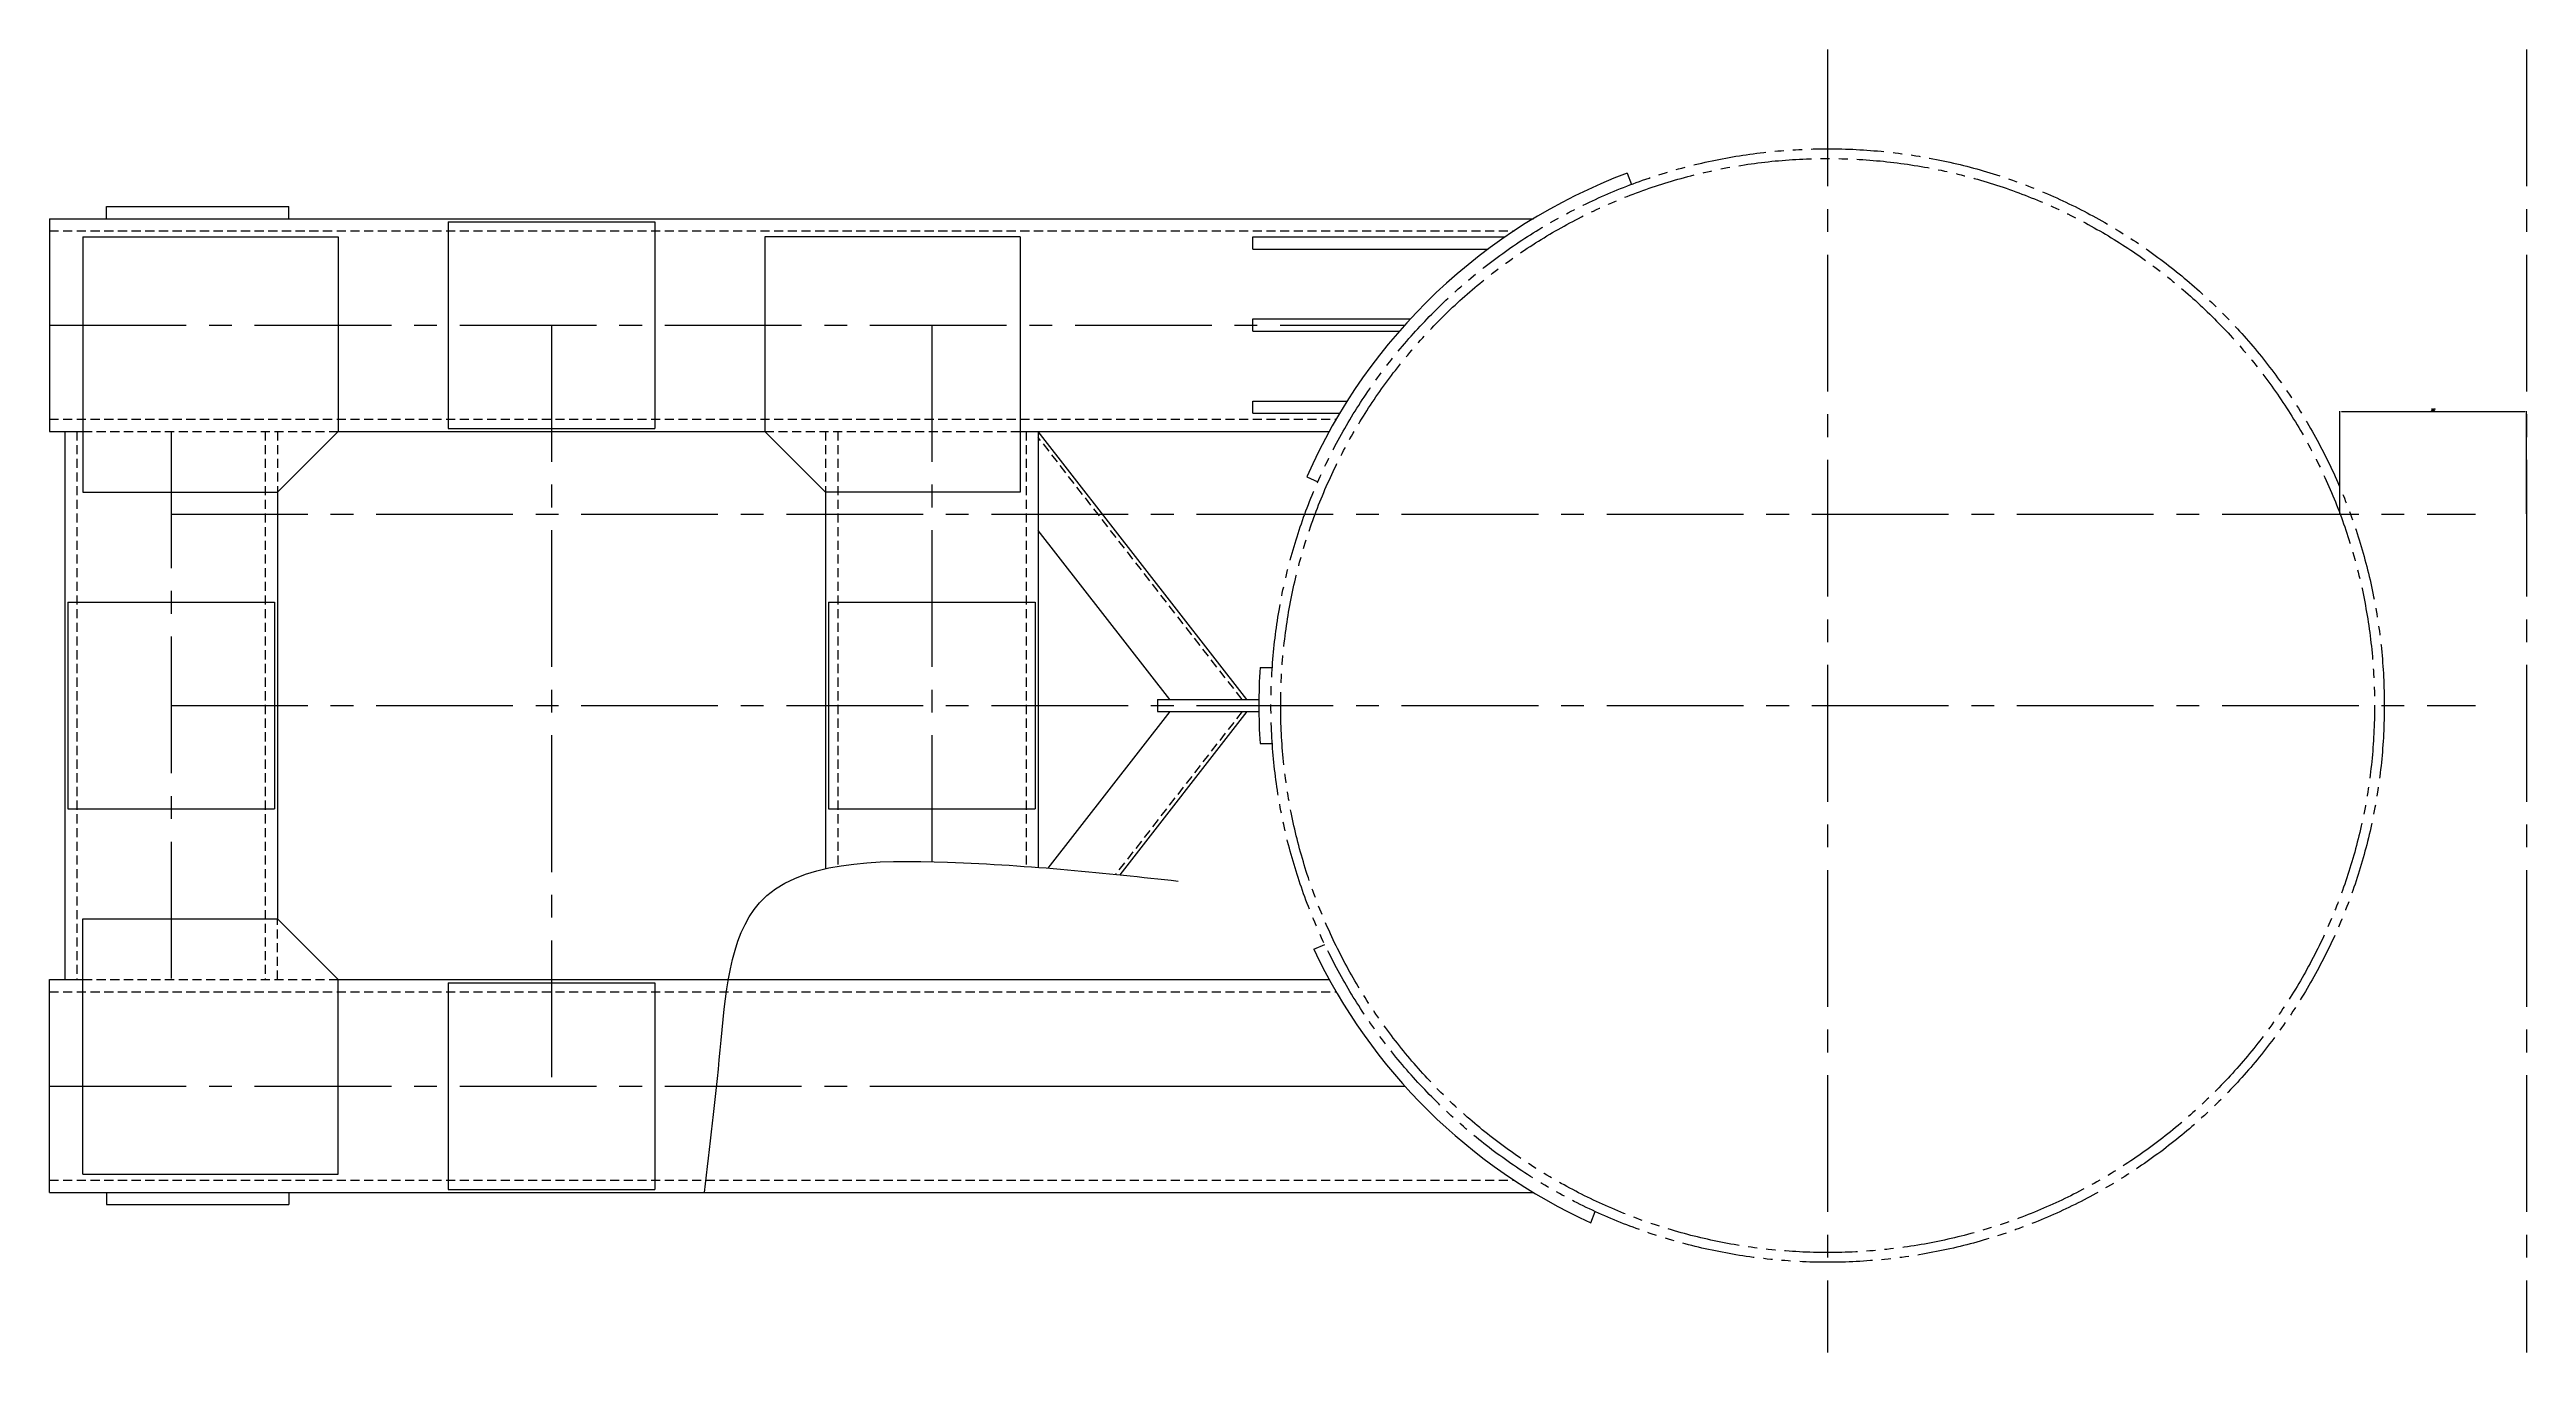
# Model space of a CAD drawing. Extents: x 45567 to 121349, y -17555 to 19241.
# Drawn here: x 52306 to 56382, y -10655 to -8511 of the extents above; entities that cross this region are included whole.
import ezdxf

# ---------------------------------------------------------------- set-up
doc = ezdxf.new("R2010")
doc.units = 0
doc.header["$LTSCALE"] = 30
doc.header["$MEASUREMENT"] = 0
for name, pattern in [('CENTER2', [1.125, 0.75, -0.125, 0.125, -0.125]), ('DASHED', [0.75, 0.5, -0.25]), ('LIDIVIDE', [0.65, 0.4, -0.05, 0.05, -0.05, 0.05, -0.05])]:
    doc.linetypes.add(name, pattern=pattern)
doc.layers.get('DEFPOINTS').update_dxf_attribs({"linetype": 'CONTINUOUS'})
for name, color, linetype in [('1', 2, 'CONTINUOUS'), ('2', 1, 'CONTINUOUS'), ('3', 3, 'CENTER2'), ('5', 6, 'LIDIVIDE'), ('6', 4, 'DASHED')]:
    doc.layers.add(name, color=color, linetype=linetype)
doc.styles.add('HZ', font='simplex.shx', dxfattribs={"width": 0.75, "bigfont": 'SBTXT.shx'})
doc.dimstyles.new('STANDARD$0', dxfattribs={"dimtxt": 3.2, "dimasz": 2.8, "dimexe": 0.6, "dimexo": 0.6, "dimgap": 1, "dimtad": 1, "dimdec": 0, "dimzin": 0, "dimdsep": 46, "dimtxsty": 'HZ', "dimcen": 0.09, "dimadec": 0, "dimazin": 0, "dimtfac": 1, "dimtdec": 0, "dimtmove": 0, "dimatfit": 3, "dimfxl": 0, "dimtolj": 1, "dimtzin": 0, "dimarcsym": 0})

# ---------------------------------------------------------------- blocks, each defined once
blk = doc.blocks.new('*D1441')
at = {"layer": '1', "color": 0, "lineweight": -2}
for p, q in [((56075.1, -9274.6), (56075.1, -9105.7)), ((56077.9, -9106.3), (56379.2, -9106.3)), ((56382, -9274.6), (56382, -9105.7))]:
    blk.add_line(p, q, dxfattribs=at)
at = {"layer": '1', "color": 0}
for points in [[(56077.9, -9105.8), (56077.9, -9106.8), (56075.1, -9106.3)], [(56379.2, -9105.8), (56379.2, -9106.8), (56382, -9106.3)]]:
    blk.add_solid(points, dxfattribs=at)
at = {"layer": 'DEFPOINTS', "color": 0}
for p in [(56382, -9106.3), (56075.1, -9275.2), (56382, -9275.2)]:
    blk.add_point(p, dxfattribs=at)
at = {"layer": '1', "color": 0, "insert": (56228.6, -9103.7), "char_height": 3.2, "attachment_point": 5, "style": 'HZ'}
blk.add_mtext('\\A1;307', dxfattribs=at)

msp = doc.modelspace()

# ---------------------------------------------------------------- linework, layer by layer
at = {"layer": '1'}
msp.add_spline([(53383.824515, -10391.235252), (53409.634337, -10157.509349), (53474.157653, -9915.073894), (53783.871385, -9848.017508), (54163.270397, -9878.966692)], degree=3, dxfattribs=at)
at = {"layer": '2'}
for p, q in [((54902.307341, -8714.235252), (54909.352793, -8732.953201)), ((52306.034501, -8789.235252), (54747.787663, -8789.235252)), ((52306.034501, -8789.235252), (52306.034501, -9139.235252)), ((52400.034501, -8769.235252), (52700.034501, -8769.235252)), ((52400.034501, -8789.235252), (52400.034501, -8769.235252)), ((52700.034501, -8789.235252), (52700.034501, -8769.235252)), ((52962.034501, -8794.235252), (52962.034501, -9134.235252)), ((52962.034501, -8794.235252), (53302.034501, -8794.235252)), ((53302.034501, -8794.235252), (53302.034501, -9134.235252)), ((52361.034501, -8819.235252), (52361.034501, -9239.235252)), ((52361.034501, -8819.235252), (52781.034501, -8819.235252)), ((52781.034501, -8819.235252), (52781.034501, -9139.235252)), ((53903.034501, -8819.235252), (53483.034501, -8819.235252)), ((53483.034501, -8819.235252), (53483.034501, -9139.235252)), ((53903.034501, -8819.235252), (53903.034501, -9239.235252)), ((54286.17532, -8839.235252), (54286.17532, -8819.235252)), ((54286.17532, -8819.235252), (54701.322715, -8819.235252)), ((54286.17532, -8839.235252), (54673.379867, -8839.235252)), ((54286.17532, -8974.235252), (54286.17532, -8954.235252)), ((54286.17532, -8954.235252), (54545.303112, -8954.235252)), ((54286.17532, -8974.235252), (54527.307603, -8974.235252)), ((54286.17532, -9109.235252), (54286.17532, -9089.235252)), ((54286.17532, -9089.235252), (54441.405005, -9089.235252)), ((54286.17532, -9109.235252), (54429.080579, -9109.235252)), ((52306.034501, -9139.235252), (52361.034501, -9139.235252)), ((52331.034501, -9139.235252), (52331.034501, -10041.235252)), ((52681.034501, -9239.235252), (52781.034501, -9139.235252)), ((52781.034501, -9139.235252), (53483.034501, -9139.235252)), ((52962.034501, -9134.235252), (53302.034501, -9134.235252)), ((53583.034501, -9239.235252), (53483.034501, -9139.235252)), ((53903.034501, -9139.235252), (54411.854643, -9139.235252)), ((53933.034501, -9139.235252), (53933.034501, -9856.518834)), ((54276.086804, -9580.235252), (53933.034501, -9139.235252)), ((52361.034501, -9239.235252), (52681.034501, -9239.235252)), ((52681.034501, -9239.235252), (52681.034501, -9941.235252)), ((53903.034501, -9239.235252), (53583.034501, -9239.235252)), ((53583.034501, -9239.235252), (53583.034501, -9858.608047)), ((54374.876406, -9214.235252), (54393.19175, -9222.26944)), ((54149.393363, -9580.235252), (53933.034501, -9302.101983)), ((52336.034501, -9420.235252), (52336.034501, -9760.235252)), ((52336.034501, -9420.235252), (52676.034501, -9420.235252)), ((52676.034501, -9420.235252), (52676.034501, -9760.235252)), ((53588.034501, -9420.235252), (53588.034501, -9760.235252)), ((53588.034501, -9420.235252), (53928.034501, -9420.235252)), ((53928.034501, -9420.235252), (53928.034501, -9760.235252)), ((54298.123504, -9527.735252), (54318.169221, -9527.735252)), ((54149.393363, -9600.235252), (53949.047578, -9857.783418)), ((54276.086804, -9600.235252), (54067.213626, -9868.745536)), ((54129.393363, -9580.235252), (54296.087921, -9580.235252)), ((54129.393363, -9580.235252), (54129.393363, -9600.235252)), ((54129.393363, -9600.235252), (54296.087921, -9600.235252)), ((54298.123504, -9652.735252), (54318.169221, -9652.735252)), ((52336.034501, -9760.235252), (52676.034501, -9760.235252)), ((53588.034501, -9760.235252), (53928.034501, -9760.235252)), ((52361.034501, -10361.235252), (52361.034501, -9941.235252)), ((52361.034501, -9941.235252), (52681.034501, -9941.235252)), ((52681.034501, -9941.235252), (52781.034501, -10041.235252)), ((54386.283355, -9991.235252), (54404.598699, -9983.201064)), ((52306.034501, -10041.235252), (52361.034501, -10041.235252)), ((52306.034501, -10391.235252), (52306.034501, -10041.235252)), ((52781.034501, -10361.235252), (52781.034501, -10041.235252)), ((52781.034501, -10041.235252), (53483.034501, -10041.235252)), ((52962.034501, -10046.235252), (52962.034501, -10386.235252)), ((52962.034501, -10046.235252), (53302.034501, -10046.235252)), ((53302.034501, -10046.235252), (53302.034501, -10386.235252)), ((53483.034501, -10041.235252), (53903.034501, -10041.235252)), ((53903.034501, -10041.235252), (54411.854643, -10041.235252)), ((52306.034501, -10391.235252), (54747.787663, -10391.235252)), ((52361.034501, -10361.235252), (52781.034501, -10361.235252)), ((52400.034501, -10391.235252), (52400.034501, -10411.235252)), ((52700.034501, -10391.235252), (52700.034501, -10411.235252)), ((52962.034501, -10386.235252), (53302.034501, -10386.235252)), ((52400.034501, -10411.235252), (52700.034501, -10411.235252)), ((54842.29741, -10441.235252), (54849.342862, -10422.517303))]:
    msp.add_line(p, q, dxfattribs=at)
for start, end in [(110.62638105, 156.31491499), (176.171311256, 183.828688744), (205.367255218, 245.393383939)]:
    msp.add_arc((55232.034501, -9590.235252), 936, start, end, dxfattribs=at)
at = {"layer": '3', "ltscale": 10}
for p, q in [((55232.034501, -8510.981624), (55232.034501, -10654.575239)), ((56382.034501, -8510.981624), (56382.034501, -10654.575239)), ((52306.034501, -8964.235252), (54536.17532, -8964.235252)), ((53132.034501, -8964.235252), (53132.034501, -10216.235252)), ((53758.034501, -8964.235252), (53758.034501, -9847.216382)), ((52506.034501, -9139.235252), (52506.034501, -10041.235252)), ((52506.034501, -9275.235252), (56298.203971, -9275.235252)), ((52506.034501, -9590.235252), (56298.203971, -9590.235252)), ((52306.034501, -10216.235252), (54536.17532, -10216.235252)), ((53842.339175, -10216.235252), (54536.17532, -10216.235252))]:
    msp.add_line(p, q, dxfattribs=at)
at = {"layer": '5', "ltscale": 10}
for radius in [916, 900]:
    msp.add_circle((55232.034501, -9590.235252), radius, dxfattribs=at)
at = {"layer": '6'}
for p, q in [((52306.034501, -8809.235252), (54716.151762, -8809.235252)), ((52306.034501, -9119.235252), (54423.174192, -9119.235252)), ((52351.034501, -9139.235252), (52351.034501, -10041.235252)), ((52361.034501, -9139.235252), (52781.034501, -9139.235252)), ((52661.034501, -9139.235252), (52661.034501, -10041.235252)), ((52681.034501, -9139.235252), (52681.034501, -9239.235252)), ((53483.034501, -9139.235252), (53903.034501, -9139.235252)), ((53583.034501, -9139.235252), (53583.034501, -9239.235252)), ((53603.034501, -9139.235252), (53603.034501, -9854.718182)), ((53913.034501, -9139.235252), (53913.034501, -9855.027814)), ((54268.485197, -9580.235252), (53933.034501, -9149.007256)), ((54268.485197, -9600.235252), (54060.170866, -9868.027128)), ((52681.034501, -10041.235252), (52681.034501, -9941.235252)), ((52306.034501, -10061.235252), (54423.174192, -10061.235252)), ((52361.034501, -10041.235252), (52781.034501, -10041.235252)), ((52306.034501, -10371.235252), (54716.151762, -10371.235252))]:
    msp.add_line(p, q, dxfattribs=at)

# ---------------------------------------------------------------- dimensions: what is measured, and where the dimension line sits
at = {"layer": '1'}
dim = msp.add_linear_dim(base=(56382.034501, -9106.29625), p1=(56075.109231, -9275.235252), p2=(56382.034501, -9275.235252), dimstyle='STANDARD$0', dxfattribs=at)
dim.commit()
dim.dimension.update_dxf_attribs({"geometry": '*D1441', "text_midpoint": (56228.571866, -9103.69625)})

doc.saveas('drawing.dxf')
